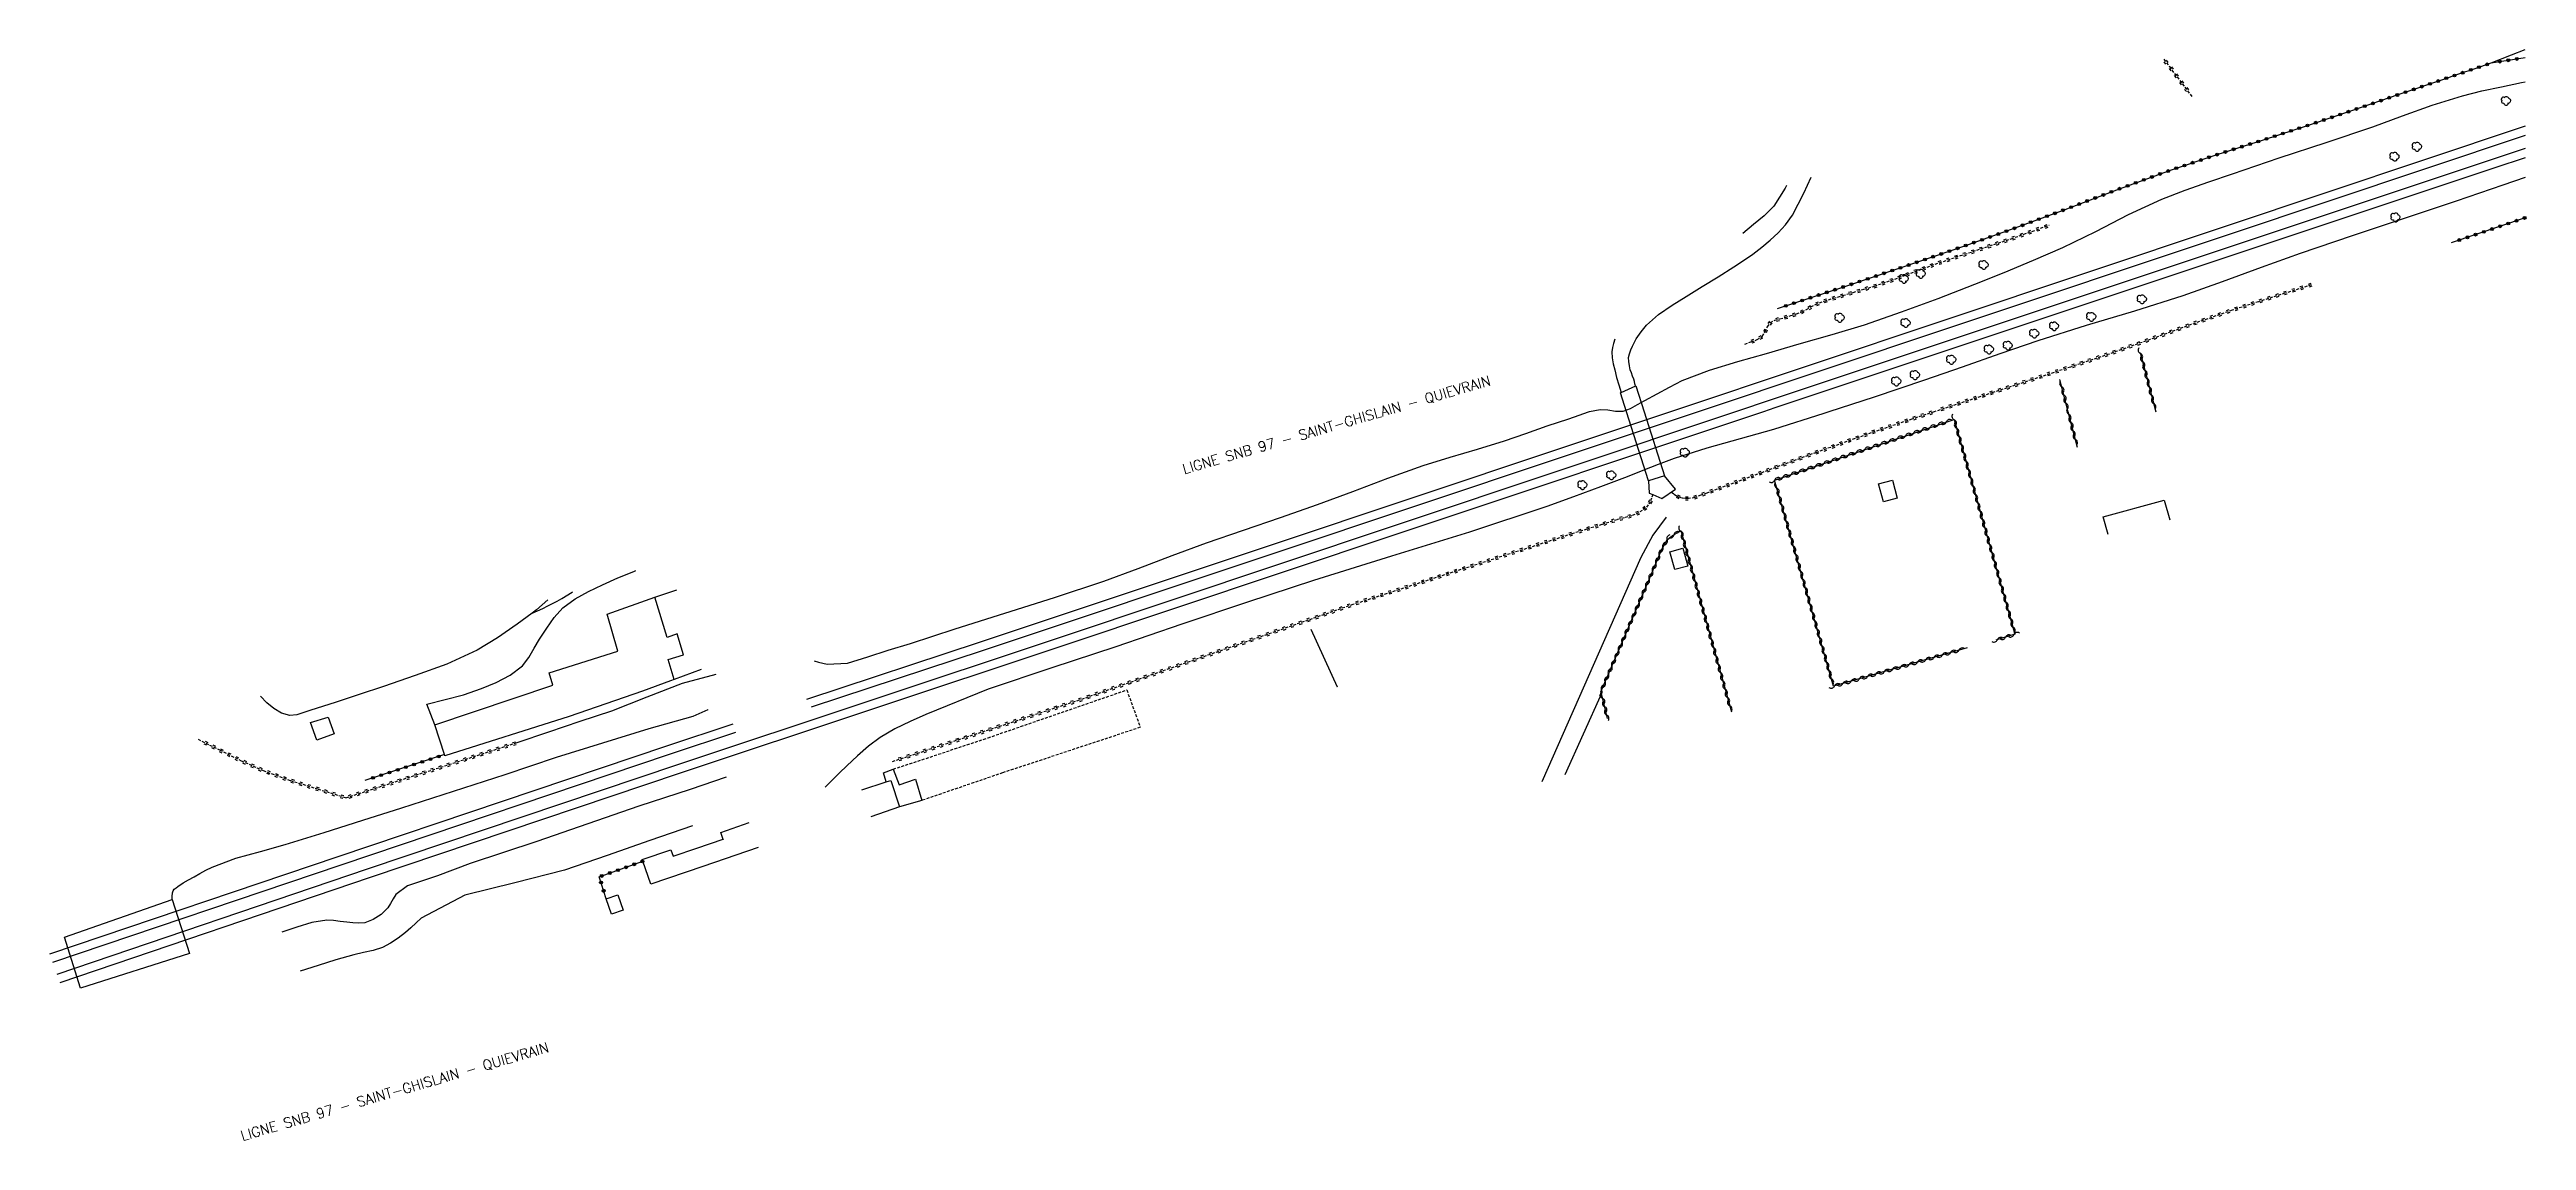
# Model space of a CAD drawing. Header units: millimetres. Extents: x 100556 to 101000, y 122048 to 123000.
# Drawn here: x 100569.5 to 101000.2, y 122048.2 to 122238 of the extents above; entities that cross this region are included whole.
import ezdxf

# ---------------------------------------------------------------- set-up
doc = ezdxf.new("R2010")
doc.units = ezdxf.units.MM
doc.linetypes.add('DASHED', pattern=[0.75, 0.5, -0.25])
doc.layers.get('0').update_dxf_attribs({"linetype": 'CONTINUOUS'})
for name, color, linetype in [('W0017', 7, 'CONTINUOUS'), ('W0071', 7, 'CONTINUOUS'), ('W0101', 7, 'CONTINUOUS'), ('W0104', 1, 'CONTINUOUS'), ('W0112', 1, 'DASHED'), ('W0120', 7, 'CONTINUOUS'), ('W0211', 2, 'CONTINUOUS'), ('W0214', 2, 'CONTINUOUS'), ('W0220', 5, 'DASHED'), ('W0300', 7, 'CONTINUOUS'), ('W0310', 3, 'CONTINUOUS'), ('W0322', 7, 'CONTINUOUS'), ('W0323', 7, 'CONTINUOUS'), ('W0330', 7, 'CONTINUOUS'), ('W0510', 5, 'CONTINUOUS'), ('W0700', 7, 'CONTINUOUS'), ('W0989', 7, 'CONTINUOUS')]:
    doc.layers.add(name, color=color, linetype=linetype)
doc.styles.get("Standard").update_dxf_attribs({"font": 'romans.shx', "width": 0.85})

msp = doc.modelspace()

# ---------------------------------------------------------------- texts
at = {"layer": 'W0989'}
for p in [(100766.83, 122164.16), (100603.05, 122048.16)]:
    msp.add_text('LIGNE SNB 97 - SAINT-GHISLAIN - QUIEVRAIN', height=1.75, rotation=16.2054, dxfattribs=at).set_placement(p)

# ---------------------------------------------------------------- blocks, each defined once
blk = doc.blocks.new('T300')
for p, q in [((-0.8, 0.51), (-0.86, 0.34)), ((-0.86, 0.34), (-0.86, 0.17)), ((-0.86, 0.17), (-0.74, 0.06)), ((-0.69, 0.63), (-0.8, 0.51)), ((-0.8, -0.06), (-0.74, 0.06)), ((-0.74, 0.06), (-0.69, 0.11)), ((-0.57, 0.69), (-0.69, 0.63)), ((-0.46, 0.69), (-0.57, 0.69)), ((-0.29, 0.63), (-0.46, 0.69)), ((-0.29, 0.63), (-0.17, 0.74)), ((-0.23, 0.57), (-0.29, 0.63)), ((-0.17, 0.74), (-0.06, 0.8)), ((-0.06, 0.8), (0.06, 0.8)), ((0.06, 0.8), (0.23, 0.74)), ((0.23, 0.74), (0.34, 0.63)), ((0.34, 0.63), (0.4, 0.51)), ((0.46, 0.46), (0.34, 0.46)), ((0.4, 0.51), (0.4, 0.46)), ((0.57, 0.4), (0.46, 0.46)), ((0.57, 0.4), (0.69, 0.29)), ((0.69, 0.29), (0.74, 0.17)), ((0.74, 0.06), (0.69, -0.17)), ((0.74, 0.17), (0.74, 0.06)), ((-0.8, -0.17), (-0.8, -0.06)), ((-0.8, -0.23), (-0.8, -0.17)), ((-0.74, -0.34), (-0.8, -0.23)), ((-0.69, -0.4), (-0.74, -0.34)), ((-0.51, -0.46), (-0.69, -0.4)), ((-0.4, -0.46), (-0.51, -0.46)), ((-0.4, -0.46), (-0.34, -0.46)), ((-0.34, -0.46), (-0.34, -0.4)), ((-0.34, -0.51), (-0.34, -0.46)), ((-0.29, -0.63), (-0.34, -0.51)), ((-0.17, -0.74), (-0.29, -0.63)), ((-0.06, -0.8), (-0.17, -0.74)), ((0.06, -0.8), (-0.06, -0.8)), ((0.17, -0.74), (0.06, -0.8)), ((0.23, -0.69), (0.17, -0.74)), ((0.29, -0.46), (0.23, -0.46)), ((0.29, -0.63), (0.23, -0.69)), ((0.46, -0.4), (0.29, -0.46)), ((0.34, -0.51), (0.29, -0.63)), ((0.34, -0.51), (0.34, -0.46)), ((0.57, -0.34), (0.46, -0.4)), ((0.63, -0.29), (0.57, -0.34)), ((0.69, -0.17), (0.63, -0.29))]:
    blk.add_line(p, q)
blk = doc.blocks.new('t323o')
at = {"color": 0, "linetype": 'Continuous'}
for radius in [0.25, 0.15]:
    blk.add_circle((0, 0), radius, dxfattribs=at)
blk = doc.blocks.new('t310o')
at = {"color": 0, "linetype": 'Continuous'}
for centre, start, end in [((-0.5, 0.38), 216.8699, 323.1304), ((0.5, -0.37), 36.8699, 143.1303)]:
    blk.add_arc(centre, 0.625, start, end, dxfattribs=at)
blk = doc.blocks.new('t220o')
at = {"color": 0, "linetype": 'Continuous'}
for p, q in [((-0.25, 0.25), (0.25, 0.25)), ((-0.25, -0.25), (0.25, -0.25))]:
    blk.add_line(p, q, dxfattribs=at)
blk = doc.blocks.new('t322o')
at = {"color": 0, "linetype": 'Continuous'}
for radius in [0.25, 0.15]:
    blk.add_circle((0, 0), radius, dxfattribs=at)

# ---------------------------------------------------------------- linework, layer by layer
at = {"layer": 'W0017'}
msp.add_lwpolyline([(100636.51, 122120.54), (100635.09, 122124.14), (100638.3, 122124.96), (100641.51, 122125.79), (100644.62, 122126.87), (100647.16, 122127.94), (100649.63, 122129.18), (100651.74, 122130.81), (100652.84, 122132.25), (100653.76, 122133.87), (100654.73, 122135.47), (100655.98, 122137.37), (100657.28, 122139.24), (100658.77, 122140.9), (100660.88, 122142.45), (100663.24, 122143.72), (100665.65, 122144.9), (100668.35, 122146.12), (100671.11, 122147.23), (100671.43, 122147.38)], dxfattribs=at)
at = {"layer": 'W0071'}
for points in [[(100850.6, 122156.69), (100848.3, 122153.52), (100846.22, 122149.68), (100829.02, 122110.65)], [(100839.35, 122126.03), (100833.02, 122111.86)]]:
    msp.add_lwpolyline(points, dxfattribs=at)
at = {"layer": 'W0101'}
for points in [[(100927.51, 122153.67), (100926.64, 122156.74), (100937.22, 122159.66), (100938.22, 122156.2)], [(100682.82, 122130.15), (100678.15, 122128.46), (100677.1, 122131.89), (100679.77, 122132.71), (100679.77, 122132.72), (100678.66, 122136.36), (100676.91, 122135.76), (100674.77, 122142.76), (100678.61, 122144.04)], [(100710.74, 122109.26), (100715.01, 122110.62), (100715.8, 122110.89), (100717.33, 122106.26), (100712.34, 122104.52)], [(100692.75, 122099.19), (100683.1, 122095.92), (100674.05, 122092.81), (100672.67, 122096.82), (100672.57, 122097.1), (100677.56, 122098.82), (100677.95, 122097.68), (100682.08, 122099.1), (100686.62, 122100.66), (100686.64, 122100.62), (100686.22, 122101.84), (100691.17, 122103.54)]]:
    msp.add_lwpolyline(points, dxfattribs=at)
at = {"layer": 'W0104'}
for points in [[(100889.98, 122163.13), (100890.82, 122159.98), (100888.4, 122159.33), (100887.56, 122162.48), (100889.98, 122163.13)], [(100854.39, 122148.17), (100852.14, 122147.55), (100851.28, 122150.66), (100853.53, 122151.29), (100854.39, 122148.17)], [(100854.39, 122148.17), (100852.14, 122147.55), (100851.28, 122150.66), (100853.53, 122151.29), (100854.39, 122148.17)], [(100617.93, 122121.89), (100618.98, 122119), (100615.97, 122117.91), (100614.86, 122120.98)], [(100668.34, 122090.97), (100669.26, 122088.3), (100667.24, 122087.6), (100666.32, 122090.27)]]:
    msp.add_lwpolyline(points, close=True, dxfattribs=at)
for points in [[(100678.15, 122128.46), (100677.48, 122128.22), (100677.49, 122128.18), (100672.63, 122126.43), (100659.86, 122122.02), (100638.22, 122115.17), (100638.16, 122115.37), (100636.51, 122120.54), (100657.01, 122127.46), (100656.41, 122129.57), (100668.31, 122133.35), (100666.47, 122139.78), (100674.77, 122142.76)], [(100715.01, 122110.62), (100714.53, 122112.21), (100716.22, 122112.83), (100717.22, 122110.09), (100720.1, 122111.13), (100721.21, 122107.41), (100717.33, 122106.26)]]:
    msp.add_lwpolyline(points, dxfattribs=at)
at = {"layer": 'W0112'}
msp.add_lwpolyline([(100716.22, 122112.83), (100732.7, 122118.3), (100756.83, 122126.62), (100759.18, 122120.12), (100735.23, 122112.2), (100721.21, 122107.41)], dxfattribs=at)
at = {"layer": 'W0120'}
for points in [[(100843.72, 122175), (100842.66, 122178.33), (100842.77, 122178.37), (100845.37, 122179.51)], [(100845.37, 122179.51), (100846.8, 122175)], [(100846.8, 122175), (100850.33, 122163.89), (100847.53, 122163.01), (100843.72, 122175)]]:
    msp.add_lwpolyline(points, dxfattribs=at)
msp.add_lwpolyline([(100572.08, 122083.61), (100590.84, 122090.15), (100593.82, 122080.77), (100574.89, 122074.76)], close=True, dxfattribs=at)
at = {"layer": 'W0211'}
for points in [[(100837.13, 122175), (100837.29, 122175.05), (100839.13, 122175.42), (100840.47, 122175.34), (100841.82, 122175.13), (100843.13, 122175.14), (100844.42, 122175.58), (100845.66, 122176.26), (100846.89, 122176.96), (100849.05, 122178.12), (100851.2, 122179.32), (100853.38, 122180.43), (100858.16, 122182.27), (100863.11, 122183.73), (100868.07, 122185.15), (100873.76, 122186.81), (100879.46, 122188.43), (100885.13, 122190.16), (100891.55, 122192.37), (100897.93, 122194.74), (100904.27, 122197.21), (100909.41, 122199.26), (100914.52, 122201.38), (100919.59, 122203.59), (100925.32, 122206.4), (100931.01, 122209.33), (100936.8, 122212), (100940.88, 122213.55), (100945, 122214.99), (100949.13, 122216.4), (100957.24, 122219.16), (100965.37, 122221.86), (100973.48, 122224.59), (100978.66, 122226.47), (100983.83, 122228.36), (100989.07, 122230), (100992.47, 122230.82), (100995.9, 122231.55), (100999.33, 122232.28), (101000, 122232.41)], [(101000, 122215.77), (100996.11, 122214.42), (100988, 122211.67), (100978.96, 122208.62), (100969.91, 122205.63), (100960.88, 122202.56), (100954.08, 122200.1), (100947.3, 122197.61), (100940.48, 122195.2), (100932.08, 122192.53), (100923.64, 122190), (100915.23, 122187.36), (100908.66, 122185.1), (100902.11, 122182.79), (100895.55, 122180.51), (100886.81, 122177.58), (100878.93, 122175)], [(100702.44, 122131.67), (100703.2, 122131.47), (100703.97, 122131.27), (100704.73, 122131.12), (100708.27, 122131.29), (100711.82, 122132.38), (100715.35, 122133.56), (100719.24, 122134.71), (100723.1, 122135.98), (100726.96, 122137.24), (100735.62, 122139.96), (100744.26, 122142.69), (100752.86, 122145.57), (100758.81, 122147.74), (100764.74, 122149.99), (100770.68, 122152.2), (100777.12, 122154.44), (100783.58, 122156.64), (100790.02, 122158.88), (100796.12, 122161.16), (100802.21, 122163.49), (100808.34, 122165.66), (100813.05, 122167.12), (100817.79, 122168.5), (100822.51, 122169.94), (100826.24, 122171.22), (100829.94, 122172.54), (100833.67, 122173.79), (100835.48, 122174.43), (100837.13, 122175)], [(100878.93, 122175), (100878.06, 122174.71), (100869.27, 122171.95), (100863.5, 122170.3), (100857.71, 122168.69), (100852, 122166.87), (100849.26, 122165.85), (100846.55, 122164.77), (100843.83, 122163.71), (100839.18, 122161.96), (100834.53, 122160.22), (100829.86, 122158.53), (100816.4, 122154.05), (100802.84, 122149.89), (100789.3, 122145.65), (100777.83, 122141.87), (100766.38, 122138.04), (100754.95, 122134.13), (100743.82, 122130.49), (100732.7, 122126.77), (100721.89, 122122.35), (100719.18, 122121.11), (100716.49, 122119.84), (100713.94, 122118.35), (100711.93, 122116.83), (100710.03, 122115.16), (100708.17, 122113.43), (100706.88, 122112.21), (100705.62, 122110.95), (100704.36, 122109.7)], [(100653.41, 122139.98), (100654.33, 122140.39), (100655.26, 122140.81), (100656.17, 122141.24), (100656.97, 122141.65), (100657.77, 122142.07), (100658.56, 122142.51), (100660.39, 122143.66), (100660.47, 122143.71)], [(100590.84, 122090.16), (100590.84, 122090.5), (100590.84, 122090.84), (100590.87, 122091.17), (100590.9, 122091.34), (100590.93, 122091.51), (100590.98, 122091.67), (100591.2, 122091.97), (100591.52, 122092.21), (100591.84, 122092.44), (100592.73, 122093.06), (100593.67, 122093.61), (100594.63, 122094.14), (100595.66, 122094.71), (100596.7, 122095.27), (100597.76, 122095.8), (100601.88, 122097.37), (100606.17, 122098.54), (100610.45, 122099.71), (100617.24, 122101.82), (100624.01, 122103.95), (100630.79, 122106.11), (100639.76, 122109), (100648.71, 122111.94), (100657.65, 122114.94), (100665.73, 122117.4), (100673.8, 122119.89), (100681.43, 122122.08), (100684.03, 122123.22), (100684.03, 122123.22), (100684.03, 122123.22)], [(100687.16, 122111.44), (100687.16, 122111.44), (100687.16, 122111.44), (100680.91, 122109.3), (100671.99, 122106.39), (100663.11, 122103.33), (100654.24, 122100.25), (100648.44, 122098.33), (100642.65, 122096.41), (100636.94, 122094.27), (100634.34, 122093.43), (100631.75, 122092.54), (100629.71, 122091.05), (100629.23, 122090.29), (100628.82, 122089.47), (100628.34, 122088.71), (100627.18, 122087.58), (100625.8, 122086.67), (100624.32, 122086.13), (100623.3, 122086.04), (100622.24, 122086.12), (100621.18, 122086.21), (100620.02, 122086.34), (100618.87, 122086.5), (100617.73, 122086.58), (100615.1, 122086.19), (100612.51, 122085.35), (100609.91, 122084.5)]]:
    msp.add_lwpolyline(points, dxfattribs=at)
at = {"layer": 'W0214'}
for points in [[(100994.1, 122235.7), (100997.61, 122237.09), (101000, 122238.03)], [(100650.81, 122117.47), (100656.31, 122119.32), (100661.8, 122121.17), (100667.31, 122122.99), (100673.42, 122125.42), (100679.55, 122127.81), (100685.41, 122129.37)], [(100681.32, 122103), (100673.9, 122100.42), (100666.49, 122097.84), (100659.07, 122095.28), (100650.41, 122093.09), (100641.74, 122090.93), (100634.15, 122086.94), (100633.23, 122086.1), (100632.33, 122085.22), (100631.4, 122084.4), (100630.13, 122083.44), (100628.81, 122082.56), (100627.42, 122081.83), (100625.79, 122081.29), (100624.1, 122080.93), (100622.4, 122080.55), (100619.29, 122079.65), (100616.2, 122078.68), (100613.11, 122077.72)]]:
    msp.add_lwpolyline(points, dxfattribs=at)
at = {"layer": 'W0220'}
for points in [[(100937.16, 122236.34), (100938.12, 122235.06), (100942.03, 122229.85)], [(100864.31, 122186.79), (100865.37, 122187.18), (100866.43, 122187.56), (100867.33, 122188.13), (100867.84, 122188.9), (100868.23, 122189.8), (100868.75, 122190.54), (100869.52, 122190.94), (100870.41, 122191.19), (100871.3, 122191.43), (100872.29, 122191.74), (100873.28, 122192.03), (100874.25, 122192.39), (100875.03, 122192.8), (100875.8, 122193.26), (100876.58, 122193.68), (100878.12, 122194.28), (100879.71, 122194.76), (100881.3, 122195.23), (100883.15, 122195.79), (100885.01, 122196.32), (100886.85, 122196.88), (100890.38, 122198.1), (100893.88, 122199.41), (100897.4, 122200.7), (100901.79, 122202.18), (100906.2, 122203.63), (100910.6, 122205.11), (100912.82, 122205.89), (100915.03, 122206.68), (100917.24, 122207.48)], [(100962.79, 122197.08), (100958.21, 122195.62), (100953.62, 122194.16), (100949.04, 122192.67), (100941.89, 122190.17), (100934.78, 122187.59), (100927.64, 122185.05), (100920.92, 122182.79), (100914.18, 122180.58), (100907.45, 122178.37), (100900.39, 122176.05), (100897.2, 122175)], [(100897.2, 122175), (100893.33, 122173.73), (100886.29, 122171.35), (100876.74, 122167.93), (100867.23, 122164.41), (100857.72, 122160.88), (100856.66, 122160.48), (100855.61, 122160.09), (100854.53, 122159.9), (100853.98, 122159.91), (100853.43, 122159.97), (100852.9, 122160.11), (100852.41, 122160.36), (100851.96, 122160.68), (100851.5, 122161.01)], [(100848.31, 122160.6), (100848.07, 122159.99), (100847.83, 122159.37), (100847.52, 122158.81), (100847.04, 122158.3), (100846.47, 122157.85), (100845.87, 122157.46), (100844.68, 122156.92), (100843.39, 122156.57), (100842.09, 122156.23), (100839.46, 122155.4), (100836.83, 122154.59), (100834.2, 122153.77)], [(100834.2, 122153.77), (100796.14, 122141.48), (100748.55, 122124.83), (100715.99, 122114.12)], [(100595.33, 122118.04), (100599.08, 122116.18), (100602.84, 122114.31), (100606.66, 122112.6), (100611.39, 122110.87), (100616.22, 122109.38), (100621.05, 122107.88), (100650.81, 122117.47)]]:
    msp.add_lwpolyline(points, dxfattribs=at)
at = {"layer": 'W0310'}
for points in [[(100933.05, 122185.32), (100935.76, 122175)], [(100920.54, 122175), (100919.1, 122180.65)], [(100902.96, 122133.95), (100879.72, 122127.27), (100869.48, 122163.12), (100900.69, 122173.69), (100911.28, 122136.3), (100907.95, 122135.28)], [(100922.14, 122168.77), (100920.54, 122175)], [(100840.44, 122121.64), (100839.35, 122126.03), (100839.28, 122126.3), (100847.48, 122145.45), (100849.85, 122151.09), (100850.8, 122152.74), (100851.75, 122153.48), (100852.51, 122153.93), (100853.16, 122154.34), (100861.97, 122122.83)]]:
    msp.add_lwpolyline(points, dxfattribs=at)
at = {"layer": 'W0322'}
msp.add_lwpolyline([(100994.1, 122235.7), (101000, 122236.62)], dxfattribs=at)
at = {"layer": 'W0323'}
for points in [[(100870, 122192.98), (100875.68, 122194.84), (100881.35, 122196.7), (100887.01, 122198.59), (100894.71, 122201.19), (100902.4, 122203.82), (100910.06, 122206.52), (100919.54, 122210.04), (100928.99, 122213.64), (100938.49, 122217.1), (100946.46, 122219.76), (100954.47, 122222.32), (100962.47, 122224.92), (100970.21, 122227.53), (100977.94, 122230.18), (100985.66, 122232.82), (100988.48, 122233.78), (100991.29, 122234.74), (100994.1, 122235.7)], [(101000, 122208.76), (100987.12, 122204.4)], [(100638.16, 122115.37), (100624.33, 122110.87)], [(100666.32, 122090.27), (100665.09, 122094.12), (100672.67, 122096.82)]]:
    msp.add_lwpolyline(points, dxfattribs=at)
at = {"layer": 'W0330'}
for points in [[(100656.18, 122142.28), (100654.16, 122140.54), (100653.41, 122139.98), (100650.84, 122138.04), (100647.42, 122135.66), (100643.88, 122133.52), (100638.61, 122131.09), (100633.1, 122129.12), (100627.55, 122127.25), (100623.37, 122125.82), (100619.16, 122124.45), (100614.96, 122123.08)], [(100793.45, 122127.1), (100793.45, 122127.1), (100788.88, 122137.15)], [(100614.96, 122123.08), (100613.73, 122122.7), (100612.49, 122122.31), (100611.29, 122122.19), (100609.86, 122122.59), (100608.49, 122123.39), (100607.28, 122124.36), (100606.2, 122125.55)]]:
    msp.add_lwpolyline(points, dxfattribs=at)
at = {"layer": 'W0510'}
for points in [[(100845.31, 122179.51), (100845.2, 122179.9), (100845.09, 122180.29), (100844.98, 122180.68), (100844.78, 122181.23), (100844.57, 122181.77), (100844.39, 122182.32), (100844.22, 122183.02), (100844.11, 122183.74), (100844.1, 122184.44), (100844.23, 122185.12), (100844.47, 122185.79), (100844.75, 122186.45), (100845.43, 122187.73), (100846.28, 122188.93), (100847.21, 122190.05), (100849.29, 122191.94), (100851.69, 122193.53), (100854.12, 122195.06), (100856.86, 122196.79), (100859.66, 122198.46), (100862.4, 122200.2), (100864.05, 122201.31), (100865.69, 122202.45), (100867.26, 122203.66), (100868.72, 122204.86), (100870.12, 122206.13), (100871.39, 122207.51), (100872.57, 122209.24), (100873.58, 122211.12), (100874.54, 122213.02), (100875.83, 122215.81)], [(100871.54, 122214.37), (100871.34, 122213.91), (100869.32, 122210.8), (100867.65, 122209.12), (100865.79, 122207.58), (100863.93, 122206.04)], [(100841.69, 122187.63), (100841.49, 122186.9), (100841.28, 122186.17), (100841.16, 122185.44), (100841.21, 122184.41), (100841.43, 122183.37), (100841.68, 122182.33), (100842.01, 122181), (100842.39, 122179.69), (100842.77, 122178.37)], [(100847.53, 122163.01), (100847.65, 122160.88)], [(100847.65, 122160.88), (100848.31, 122160.6), (100849.87, 122159.95)], [(100849.87, 122159.95), (100852.24, 122161.54), (100850.33, 122163.89)]]:
    msp.add_lwpolyline(points, dxfattribs=at)
at = {"layer": 'W0700'}
for points in [[(101000, 122224.68), (100999.62, 122224.56), (100948.01, 122207.29), (100899.25, 122191), (100851.35, 122175)], [(101000, 122223.07), (100948.5, 122205.84), (100899.74, 122189.55), (100856.18, 122175)], [(101000, 122220.83), (100994.24, 122218.9), (100934.6, 122199), (100869.04, 122177.12), (100862.7, 122175)], [(101000, 122219.21), (100994.72, 122217.45), (100935.08, 122197.55), (100869.52, 122175.67), (100867.53, 122175)], [(100862.7, 122175), (100803.16, 122155.12), (100744.7, 122135.59), (100678.7, 122113.57), (100624.76, 122095.46), (100570.77, 122077.15)], [(100867.53, 122175), (100803.64, 122153.67), (100745.19, 122134.14), (100679.19, 122112.12), (100625.25, 122094.01), (100571.27, 122075.7)], [(100851.35, 122175), (100831.71, 122168.44), (100781.56, 122151.69), (100731.35, 122134.96), (100701.16, 122124.95)], [(100856.18, 122175), (100832.19, 122166.99), (100782.04, 122150.24), (100731.83, 122133.51), (100701.94, 122123.64)], [(100688.32, 122120.67), (100676.76, 122116.83), (100619.65, 122097.58), (100569.5, 122080.66)], [(100688.81, 122119.24), (100677.24, 122115.38), (100620.14, 122096.13), (100569.99, 122079.22)]]:
    msp.add_lwpolyline(points, dxfattribs=at)

# ---------------------------------------------------------------- block references
at = {"layer": 'W0220'}
for p, rotation in [((100937.53, 122235.85), 306.8558347440101), ((100938.43, 122234.65), 306.8575952485923), ((100939.33, 122233.45), 306.8575952485923), ((100940.23, 122232.25), 306.8575952485923), ((100941.13, 122231.05), 306.8575952485923), ((100905.38, 122203.36), 18.11482037989538), ((100906.8, 122203.83), 18.62628547934704), ((100908.22, 122204.31), 18.62628547934704), ((100909.65, 122204.79), 18.62628547934704), ((100911.07, 122205.27), 19.45220039831617), ((100912.48, 122205.77), 19.45220039831617), ((100913.89, 122206.28), 19.69153806202751), ((100915.3, 122206.78), 19.70626719281596), ((100916.72, 122207.29), 19.70626719281596), ((100892.62, 122198.94), 20.54348979594998), ((100894.03, 122199.47), 20.10225161508453), ((100895.44, 122199.98), 20.10225161508453), ((100896.85, 122200.5), 20.10225161508453), ((100898.26, 122200.99), 18.65363394227558), ((100899.68, 122201.47), 18.65363394227558), ((100901.1, 122201.95), 18.65363394227558), ((100902.53, 122202.42), 18.11482037989538), ((100903.95, 122202.89), 18.11482037989538), ((100879.79, 122194.79), 16.32919417470899), ((100881.22, 122195.21), 16.32919417470899), ((100882.66, 122195.64), 16.70777250665203), ((100884.1, 122196.06), 16.11658574089396), ((100885.54, 122196.48), 16.867008071726), ((100886.97, 122196.92), 19.07008800128692), ((100888.39, 122197.41), 19.07008800128692), ((100889.81, 122197.9), 19.07008800128692), ((100891.22, 122198.42), 20.54348979594998), ((100955.44, 122194.74), 197.6557953339083), ((100956.87, 122195.2), 197.6557953339083), ((100958.29, 122195.65), 197.644452748828), ((100959.72, 122196.11), 197.644452748828), ((100961.15, 122196.56), 197.644452748828), ((100962.58, 122197.01), 197.644452748828), ((100868.68, 122190.44), 54.35921937484854), ((100870.01, 122191.08), 15.47772034655198), ((100871.45, 122191.48), 17.08644366318826), ((100872.89, 122191.91), 16.66744563644475), ((100874.3, 122192.42), 27.46067623781439), ((100875.61, 122193.15), 30.82054492269756), ((100876.95, 122193.82), 21.43388589436356), ((100878.35, 122194.35), 16.83139133179691), ((100942.64, 122190.43), 199.2389801572474), ((100944.06, 122190.93), 199.2389801572474), ((100945.48, 122191.42), 199.2389801572474), ((100946.89, 122191.92), 199.2389801572474), ((100948.31, 122192.41), 199.2389801572474), ((100949.73, 122192.89), 198.1074618946937), ((100951.15, 122193.36), 198.1074618946937), ((100952.58, 122193.82), 198.1074618946937), ((100954.01, 122194.29), 197.6557953339083), ((100865.72, 122187.31), 19.97876231223349), ((100867.06, 122187.96), 32.2684421304054), ((100867.94, 122189.14), 66.61767164608638), ((100929.94, 122185.87), 199.5260739152592), ((100931.35, 122186.37), 199.5260739152592), ((100932.76, 122186.87), 199.5260739152592), ((100934.18, 122187.37), 199.5260739152592), ((100935.59, 122187.88), 199.9617726097497), ((100937, 122188.39), 199.9617726097497), ((100938.41, 122188.91), 199.9617726097497), ((100939.82, 122189.42), 199.9617726097497), ((100941.23, 122189.93), 199.9617726097497), ((100917.15, 122181.56), 198.1768729813809), ((100918.57, 122182.02), 198.1768729813809), ((100920, 122182.49), 198.1768729813809), ((100921.42, 122182.96), 198.5882823895083), ((100922.84, 122183.44), 198.5882823895083), ((100924.26, 122183.92), 198.5882823895083), ((100925.69, 122184.4), 198.5882823895083), ((100927.11, 122184.88), 198.5882823895083), ((100928.52, 122185.37), 199.5260739152592), ((100904.32, 122177.34), 198.1862199840833), ((100905.75, 122177.81), 198.1862199840833), ((100907.17, 122178.28), 198.1862199840833), ((100908.6, 122178.75), 198.1947484963055), ((100910.02, 122179.21), 198.1947484963055), ((100911.45, 122179.68), 198.1947484963055), ((100912.87, 122180.15), 198.1947484963055), ((100914.3, 122180.62), 198.1768729813809), ((100915.72, 122181.09), 198.1768729813809), ((100890.94, 122172.92), 198.6983085697002), ((100892.36, 122173.4), 198.6983085697002), ((100893.78, 122173.88), 198.1989818365792), ((100895.21, 122174.35), 198.1989818365792), ((100896.63, 122174.81), 198.1989818365792), ((100898.62, 122175.47), 198.2031579603806), ((100900.04, 122175.94), 198.2031579603806), ((100901.47, 122176.41), 198.1862199840833), ((100902.89, 122176.87), 198.1862199840833), ((100879.61, 122168.96), 199.6694034756053), ((100881.02, 122169.46), 199.6694034756053), ((100882.44, 122169.97), 199.6694034756053), ((100883.85, 122170.47), 199.6694034756053), ((100885.26, 122170.98), 199.6694034756053), ((100886.67, 122171.48), 198.6983085697002), ((100888.1, 122171.96), 198.6983085697002), ((100889.52, 122172.44), 198.6983085697002), ((100866.94, 122164.3), 200.3445177538809), ((100868.35, 122164.82), 200.3411854007932), ((100869.75, 122165.34), 200.3411854007932), ((100871.16, 122165.86), 200.3411854007932), ((100872.57, 122166.39), 200.3411854007932), ((100873.97, 122166.91), 200.3411854007932), ((100875.38, 122167.43), 200.3411854007932), ((100876.79, 122167.95), 199.6694034756053), ((100878.2, 122168.45), 199.6694034756053), ((100852.75, 122160.18), 152.8695482988526), ((100855.69, 122160.12), 200.5560452193239), ((100857.1, 122160.65), 200.6214852885973), ((100858.5, 122161.17), 200.3445177538809), ((100859.91, 122161.69), 200.3445177538809), ((100861.31, 122162.21), 200.3445177538809), ((100862.72, 122162.74), 200.3445177538809), ((100864.13, 122163.26), 200.3445177538809), ((100865.53, 122163.78), 200.3445177538809), ((100841.36, 122156), 197.5015756045042), ((100842.8, 122156.42), 194.9176474644158), ((100844.25, 122156.8), 195.0827672835913), ((100845.64, 122157.35), 204.2297455894086), ((100846.89, 122158.18), 218.0904586951506), ((100847.82, 122159.34), 240.5545712700927), ((100854.21, 122159.9), 178.9602633386876), ((100826.88, 122151.41), 197.8985753867949), ((100828.3, 122151.87), 197.8985753867949), ((100829.73, 122152.33), 197.8985753867949), ((100831.16, 122152.79), 197.8985753867949), ((100832.59, 122153.25), 197.8985753867949), ((100834.01, 122153.71), 197.8985753867949), ((100835.63, 122154.21), 197.1730155055068), ((100837.06, 122154.66), 197.1791538663484), ((100838.5, 122155.1), 197.1791538663484), ((100839.93, 122155.55), 197.5015756045042), ((100814.03, 122147.26), 197.8985753867949), ((100815.46, 122147.72), 197.8985753867949), ((100816.88, 122148.18), 197.8985753867949), ((100818.31, 122148.64), 197.8985753867949), ((100819.74, 122149.1), 197.8985753867949), ((100821.17, 122149.56), 197.8985753867949), ((100822.59, 122150.02), 197.8985753867949), ((100824.02, 122150.48), 197.8985753867949), ((100825.45, 122150.95), 197.8985753867949), ((100801.18, 122143.11), 197.8985753867949), ((100802.61, 122143.57), 197.8985753867949), ((100804.04, 122144.03), 197.8985753867949), ((100805.46, 122144.49), 197.8985753867949), ((100806.89, 122144.95), 197.8985753867949), ((100808.32, 122145.41), 197.8985753867949), ((100809.75, 122145.87), 197.8985753867949), ((100811.17, 122146.34), 197.8985753867949), ((100812.6, 122146.8), 197.8985753867949), ((100788.4, 122138.77), 199.2852195682154), ((100789.82, 122139.27), 199.2852195682154), ((100791.23, 122139.76), 199.2852195682154), ((100792.65, 122140.26), 199.2852195682154), ((100794.06, 122140.75), 199.2852195682154), ((100795.48, 122141.25), 199.2852195682154), ((100796.9, 122141.73), 197.8985753867949), ((100798.33, 122142.19), 197.8985753867949), ((100799.76, 122142.65), 197.8985753867949), ((100775.66, 122134.31), 199.2852195682154), ((100777.07, 122134.81), 199.2852195682154), ((100778.49, 122135.3), 199.2852195682154), ((100779.9, 122135.8), 199.2852195682154), ((100781.32, 122136.29), 199.2852195682154), ((100782.74, 122136.79), 199.2852195682154), ((100784.15, 122137.29), 199.2852195682154), ((100785.57, 122137.78), 199.2852195682154), ((100786.98, 122138.28), 199.2852195682154), ((100762.91, 122129.85), 199.2852195682154), ((100764.33, 122130.35), 199.2852195682154), ((100765.75, 122130.85), 199.2852195682154), ((100767.16, 122131.34), 199.2852195682154), ((100768.58, 122131.84), 199.2852195682154), ((100769.99, 122132.33), 199.2852195682154), ((100771.41, 122132.83), 199.2852195682154), ((100772.83, 122133.32), 199.2852195682154), ((100774.24, 122133.82), 199.2852195682154), ((100751.59, 122125.89), 199.2852195682154), ((100753, 122126.39), 199.2852195682154), ((100754.42, 122126.88), 199.2852195682154), ((100755.84, 122127.38), 199.2852195682154), ((100757.25, 122127.87), 199.2852195682154), ((100758.67, 122128.37), 199.2852195682154), ((100760.08, 122128.86), 199.2852195682154), ((100761.5, 122129.36), 199.2852195682154), ((100738.78, 122121.62), 198.2081919839159), ((100740.21, 122122.08), 198.2081919839159), ((100741.63, 122122.55), 198.2081919839159), ((100743.06, 122123.02), 198.2081919839159), ((100744.48, 122123.49), 198.2081919839159), ((100745.91, 122123.96), 198.2081919839159), ((100747.33, 122124.43), 198.2081919839159), ((100748.76, 122124.9), 199.2852195682154), ((100750.17, 122125.4), 199.2852195682154), ((100596.67, 122117.38), 333.5693453297249), ((100650.34, 122117.31), 17.85900894901758), ((100724.53, 122116.93), 198.2081919839159), ((100725.96, 122117.4), 198.2081919839159), ((100727.38, 122117.87), 198.2081919839159), ((100728.81, 122118.33), 198.2081919839159), ((100730.23, 122118.8), 198.2081919839159), ((100731.66, 122119.27), 198.2081919839159), ((100733.08, 122119.74), 198.2081919839159), ((100734.51, 122120.21), 198.2081919839159), ((100735.93, 122120.68), 198.2081919839159), ((100737.36, 122121.15), 198.2081919839159), ((100598.01, 122116.71), 333.5693453297249), ((100599.36, 122116.04), 333.5754242826309), ((100600.7, 122115.37), 333.5754242826309), ((100602.04, 122114.7), 333.5754242826309), ((100603.4, 122114.06), 335.8359325873661), ((100604.76, 122113.45), 335.8359325873661), ((100606.13, 122112.83), 335.8359325873661), ((100636.06, 122112.71), 17.85900894901758), ((100637.49, 122113.17), 17.85900894901758), ((100638.92, 122113.63), 17.85900894901758), ((100640.35, 122114.09), 17.85900894901758), ((100641.78, 122114.55), 17.85900894901758), ((100643.2, 122115.01), 17.85900894901758), ((100644.63, 122115.47), 17.85900894901758), ((100646.06, 122115.93), 17.85900894901758), ((100647.49, 122116.39), 17.85900894901758), ((100648.91, 122116.85), 17.85900894901758), ((100717.41, 122114.58), 198.2081919839159), ((100718.83, 122115.05), 198.2081919839159), ((100720.26, 122115.52), 198.2081919839159), ((100721.68, 122115.99), 198.2081919839159), ((100723.11, 122116.46), 198.2081919839159), ((100607.53, 122112.28), 340.0227206612321), ((100608.94, 122111.77), 340.0227206612321), ((100610.35, 122111.25), 340.0227206612321), ((100611.76, 122110.76), 342.7480874832699), ((100613.19, 122110.31), 342.7480874832699), ((100614.63, 122109.87), 342.7480874832699), ((100616.06, 122109.43), 342.7480874832699), ((100617.49, 122108.98), 342.748087483221), ((100618.92, 122108.54), 342.748087483221), ((100623.21, 122108.57), 17.85900894901758), ((100624.64, 122109.03), 17.85900894901758), ((100626.07, 122109.49), 17.85900894901758), ((100627.5, 122109.95), 17.85900894901758), ((100628.93, 122110.41), 17.85900894901758), ((100630.35, 122110.87), 17.85900894901758), ((100631.78, 122111.33), 17.85900894901758), ((100633.21, 122111.79), 17.85900894901758), ((100634.64, 122112.25), 17.85900894901758), ((100620.36, 122108.09), 342.748087483221), ((100621.79, 122108.11), 17.85900894901758)]:
    msp.add_blockref('t220o', p, dxfattribs=dict(at, rotation=rotation))
at = {"layer": 'W0300'}
for p in [(100996.71, 122229.08), (100981.22, 122221.09), (100977.31, 122219.38), (100977.48, 122208.82), (100894.93, 122199.01), (100905.87, 122200.54), (100891.98, 122198.12), (100933.38, 122194.57), (100880.82, 122191.35), (100892.31, 122190.45), (100918.12, 122189.88), (100924.57, 122191.51), (100906.79, 122185.83), (100910.07, 122186.51), (100914.68, 122188.6), (100893.92, 122181.39), (100900.24, 122184.06), (100890.69, 122180.27), (100841.11, 122163.95), (100853.91, 122167.89), (100836.1, 122162.25)]:
    msp.add_blockref('T300', p, dxfattribs=at)
at = {"layer": 'W0310'}
for p, rotation in [((100933.09, 122185.16), 284.700640971522), ((100933.48, 122183.71), 284.700640971522), ((100933.86, 122182.25), 284.700640971522), ((100934.24, 122180.8), 284.700640971522), ((100919.43, 122179.36), 104.3367055331833), ((100919.8, 122177.91), 104.3367055331833), ((100934.62, 122179.35), 284.700640971522), ((100935, 122177.9), 284.700640971522), ((100897.92, 122172.76), 18.70767383747495), ((100899.34, 122173.24), 18.70767383747495), ((100900.71, 122173.61), 285.8206595711802), ((100920.17, 122176.45), 104.3367055331833), ((100920.65, 122174.58), 104.3337350188132), ((100921.02, 122173.13), 104.3337350188132), ((100935.38, 122176.45), 284.700640971522), ((100885.14, 122168.43), 18.70767383747495), ((100886.56, 122168.91), 18.70767383747495), ((100887.98, 122169.39), 18.70767383747495), ((100889.4, 122169.87), 18.70767383747495), ((100890.82, 122170.35), 18.70767383747495), ((100892.24, 122170.83), 18.70767383747495), ((100893.66, 122171.31), 18.70767383747495), ((100895.08, 122171.79), 18.70767383747495), ((100896.5, 122172.28), 18.70767383747495), ((100901.12, 122172.17), 285.8206595711802), ((100901.53, 122170.73), 285.8206595711802), ((100901.94, 122169.28), 285.8206595711802), ((100921.39, 122171.67), 104.3337350188132), ((100921.76, 122170.22), 104.3337350188132), ((100872.35, 122164.1), 18.70767383747495), ((100873.77, 122164.58), 18.70767383747495), ((100875.19, 122165.06), 18.70767383747495), ((100876.61, 122165.54), 18.70767383747495), ((100878.03, 122166.02), 18.70767383747495), ((100879.45, 122166.5), 18.70767383747495), ((100880.88, 122166.98), 18.70767383747495), ((100882.3, 122167.46), 18.70767383747495), ((100883.72, 122167.95), 18.70767383747495), ((100902.35, 122167.84), 285.8206595711802), ((100902.75, 122166.4), 285.8206595711802), ((100903.16, 122164.95), 285.8206595711802), ((100869.51, 122163.13), 18.70767383747495), ((100869.88, 122161.71), 105.9500396446073), ((100870.29, 122160.27), 105.9500396446073), ((100870.93, 122163.62), 18.70767383747495), ((100903.57, 122163.51), 285.8206595711802), ((100903.98, 122162.07), 285.8206595711802), ((100904.39, 122160.62), 285.8206595711802), ((100870.7, 122158.83), 105.9500396446073), ((100871.12, 122157.39), 105.9500396446073), ((100871.53, 122155.95), 105.9500396446073), ((100904.8, 122159.18), 285.8206595711802), ((100905.21, 122157.74), 285.8206595711802), ((100905.62, 122156.29), 285.8206595711802), ((100850.05, 122151.42), 60.08349677362595), ((100850.79, 122152.72), 60.08349677362595), ((100851.99, 122153.62), 30.59938281264433), ((100853.19, 122154.21), 285.6225479132014), ((100853.6, 122152.77), 285.6225479132014), ((100854, 122151.32), 285.6225479132014), ((100871.94, 122154.5), 105.9500396446073), ((100872.35, 122153.06), 105.9500396446073), ((100872.76, 122151.62), 105.9500396446073), ((100906.03, 122154.85), 285.8206595711802), ((100906.43, 122153.41), 285.8206595711802), ((100906.84, 122151.96), 285.8206595711802), ((100848.26, 122147.29), 67.16316396066219), ((100848.84, 122148.68), 67.16316396066219), ((100849.42, 122150.06), 67.16316396066219), ((100854.4, 122149.88), 285.6225479132014), ((100854.81, 122148.43), 285.6225479132014), ((100855.21, 122146.99), 285.6225479132014), ((100873.18, 122150.18), 105.9500396446073), ((100873.59, 122148.73), 105.9500396446073), ((100874, 122147.29), 105.9500396446073), ((100907.25, 122150.52), 285.8206595711802), ((100907.66, 122149.08), 285.8206595711802), ((100908.07, 122147.64), 285.8206595711802), ((100846.5, 122143.15), 66.81296498618809), ((100847.09, 122144.53), 66.81296498618809), ((100847.67, 122145.91), 67.16316396066219), ((100855.61, 122145.54), 285.6225479132014), ((100856.02, 122144.1), 285.6225479132014), ((100856.42, 122142.65), 285.6225479132014), ((100874.41, 122145.85), 105.9500396446073), ((100874.83, 122144.41), 105.9500396446073), ((100875.24, 122142.96), 105.9500396446073), ((100908.48, 122146.19), 285.8206595711802), ((100908.89, 122144.75), 285.8206595711802), ((100909.3, 122143.31), 285.8206595711802), ((100844.72, 122139.02), 66.81296498618809), ((100845.31, 122140.4), 66.81296498618809), ((100845.91, 122141.77), 66.81296498618809), ((100856.83, 122141.21), 285.6225479132014), ((100857.23, 122139.77), 285.6225479132014), ((100857.63, 122138.32), 285.6225479132014), ((100875.65, 122141.52), 105.9500396446073), ((100876.06, 122140.08), 105.9500396446073), ((100876.47, 122138.64), 105.9500396446073), ((100909.71, 122141.86), 285.8206595711802), ((100910.12, 122140.42), 285.8206595711802), ((100910.52, 122138.98), 285.8206595711802), ((100842.36, 122133.5), 66.81296498618809), ((100842.95, 122134.88), 66.81296498618809), ((100843.54, 122136.26), 66.81296498618809), ((100844.13, 122137.64), 66.81296498618809), ((100858.04, 122136.88), 285.6225479132014), ((100858.44, 122135.43), 285.6225479132014), ((100858.85, 122133.99), 285.6225479132014), ((100876.89, 122137.2), 105.9500396446073), ((100877.3, 122135.75), 105.9500396446073), ((100877.71, 122134.31), 105.9500396446073), ((100908.21, 122135.36), 197.0048020270206), ((100909.64, 122135.8), 197.0048020270206), ((100911.08, 122136.23), 197.0048020270206), ((100910.93, 122137.53), 285.8206595711802), ((100840.59, 122129.36), 66.81296498618809), ((100841.18, 122130.74), 66.81296498618809), ((100841.77, 122132.12), 66.81296498618809), ((100859.25, 122132.54), 285.6225479132014), ((100859.65, 122131.1), 285.6225479132014), ((100860.06, 122129.65), 285.6225479132014), ((100878.12, 122132.87), 105.9500396446073), ((100878.53, 122131.43), 105.9500396446073), ((100878.95, 122129.98), 105.9500396446073), ((100888.55, 122129.81), 196.0176539482638), ((100889.99, 122130.22), 196.0176539482638), ((100891.43, 122130.63), 196.0176539482638), ((100892.87, 122131.05), 196.0176539482638), ((100894.31, 122131.46), 196.0176539482638), ((100895.75, 122131.88), 196.0176539482638), ((100897.2, 122132.29), 196.0176539482638), ((100898.64, 122132.7), 196.0176539482638), ((100900.08, 122133.12), 196.0176539482638), ((100901.52, 122133.53), 196.0176539482638), ((100839.41, 122126.61), 66.81296498618809), ((100839.57, 122125.17), 105.357186519014), ((100840, 122127.99), 66.81296498618809), ((100860.46, 122128.21), 285.6225479132014), ((100860.87, 122126.76), 285.6225479132014), ((100861.27, 122125.32), 285.6225479132014), ((100879.36, 122128.54), 105.9500396446073), ((100879.89, 122127.32), 196.0176539482638), ((100881.34, 122127.74), 196.0176539482638), ((100882.78, 122128.15), 196.0176539482638), ((100884.22, 122128.56), 196.0176539482638), ((100885.66, 122128.98), 196.0176539482638), ((100887.1, 122129.39), 196.0176539482638), ((100839.93, 122123.71), 105.357186519014), ((100840.29, 122122.26), 105.357186519014), ((100861.67, 122123.88), 285.6225479132014)]:
    msp.add_blockref('t310o', p, dxfattribs=dict(at, rotation=rotation))
at = {"layer": 'W0322', "rotation": 8.873451496862907}
for p in [(100995.58, 122235.93), (100997.06, 122236.16), (100998.54, 122236.39)]:
    msp.add_blockref('t322o', p, dxfattribs=at)
at = {"layer": 'W0323'}
for p, rotation in [((100987.7, 122233.52), 18.81931470092947), ((100989.12, 122234), 18.81309303754729), ((100990.54, 122234.49), 18.81309303754729), ((100991.96, 122234.97), 18.81931470092947), ((100993.38, 122235.45), 18.81931470092947), ((100974.93, 122229.15), 18.89185035550721), ((100976.35, 122229.64), 18.89185035550721), ((100977.77, 122230.12), 18.89185035550721), ((100979.19, 122230.61), 18.90075790563662), ((100980.61, 122231.09), 18.90075790563662), ((100982.02, 122231.58), 18.90075790563662), ((100983.44, 122232.06), 18.90075790563662), ((100984.86, 122232.55), 18.90075790563662), ((100986.28, 122233.04), 18.81931470092947), ((100962.14, 122224.82), 17.99751916185267), ((100963.57, 122225.29), 18.65012031558983), ((100964.99, 122225.77), 18.65012031558983), ((100966.41, 122226.25), 18.65012031558983), ((100967.83, 122226.73), 18.65012031558983), ((100969.25, 122227.21), 18.65012031558983), ((100970.67, 122227.69), 18.89185035550721), ((100972.09, 122228.18), 18.89185035550721), ((100973.51, 122228.66), 18.89185035550721), ((100949.3, 122220.67), 17.74545035068133), ((100950.72, 122221.13), 17.74545035068133), ((100952.15, 122221.58), 17.74545035068133), ((100953.58, 122222.04), 17.74545035068133), ((100955.01, 122222.5), 17.99751916185267), ((100956.44, 122222.96), 17.99751916185267), ((100957.86, 122223.43), 17.99751916185267), ((100959.29, 122223.89), 17.99751916185267), ((100960.72, 122224.35), 17.99751916185267), ((100936.5, 122216.38), 20.02330184548379), ((100937.91, 122216.89), 20.02330184548379), ((100939.32, 122217.38), 18.45218970988116), ((100940.75, 122217.85), 18.45218970988116), ((100942.17, 122218.33), 18.45218970988116), ((100943.59, 122218.8), 18.45218970988116), ((100945.02, 122219.28), 18.45218970988116), ((100946.44, 122219.75), 18.45218970988116), ((100947.87, 122220.21), 17.74545035068133), ((100923.84, 122211.68), 20.87437762133053), ((100925.24, 122212.21), 20.87437762133053), ((100926.65, 122212.74), 20.87437762133053), ((100928.05, 122213.28), 20.87437762133053), ((100929.45, 122213.81), 20.02330184548379), ((100930.86, 122214.32), 20.02330184548379), ((100932.27, 122214.83), 20.02330184548379), ((100933.68, 122215.35), 20.02330184548379), ((100935.09, 122215.86), 20.02330184548379), ((100912.61, 122207.46), 20.3510866602127), ((100914.01, 122207.99), 20.3510866602127), ((100915.42, 122208.51), 20.3510866602127), ((100916.83, 122209.03), 20.3510866602127), ((100918.23, 122209.55), 20.3510866602127), ((100919.64, 122210.07), 20.87437762133053), ((100921.04, 122210.61), 20.87437762133053), ((100922.44, 122211.14), 20.87437762133053), ((100997.06, 122207.76), 198.7155331593308), ((100998.48, 122208.25), 198.7155331593308), ((100999.9, 122208.73), 198.7155331593308), ((100901.3, 122203.45), 18.94769891966228), ((100902.72, 122203.94), 19.36690413351399), ((100904.13, 122204.44), 19.36690413351399), ((100905.55, 122204.93), 19.36690413351399), ((100906.96, 122205.43), 19.36690413351399), ((100908.38, 122205.93), 19.36690413351399), ((100909.79, 122206.42), 19.36690413351399), ((100911.2, 122206.94), 20.3510866602127), ((100988.54, 122204.88), 198.7155331593308), ((100989.96, 122205.36), 198.7155331593308), ((100991.38, 122205.84), 198.7155331593308), ((100992.8, 122206.32), 198.7155331593308), ((100994.22, 122206.8), 198.7155331593308), ((100995.64, 122207.28), 198.7155331593308), ((100888.52, 122199.1), 18.65788847416498), ((100889.94, 122199.58), 18.65788847416498), ((100891.36, 122200.06), 18.65788847416498), ((100892.78, 122200.54), 18.65788847416498), ((100894.2, 122201.02), 18.65788847416498), ((100895.62, 122201.5), 18.94769891966228), ((100897.04, 122201.99), 18.94769891966228), ((100898.46, 122202.47), 18.94769891966228), ((100899.88, 122202.96), 18.94769891966228), ((100875.7, 122194.85), 18.18904569963425), ((100877.13, 122195.32), 18.18904569963425), ((100878.55, 122195.79), 18.18904569963425), ((100879.98, 122196.25), 18.18904569963425), ((100881.4, 122196.72), 18.38941576269758), ((100882.83, 122197.2), 18.38941576269758), ((100884.25, 122197.67), 18.38941576269758), ((100885.67, 122198.14), 18.38941576269758), ((100887.1, 122198.62), 18.65788847416498), ((100871.43, 122193.45), 18.17692983810808), ((100872.85, 122193.91), 18.17692983810808), ((100874.28, 122194.38), 18.17692983810808), ((100630.04, 122112.72), 198.0336755638348), ((100631.46, 122113.19), 198.0336755638348), ((100632.89, 122113.65), 198.0336755638348), ((100634.32, 122114.12), 198.0336755638348), ((100635.74, 122114.58), 198.0336755638348), ((100637.17, 122115.05), 198.0336755638348), ((100625.76, 122111.33), 198.0336755638348), ((100627.18, 122111.79), 198.0336755638348), ((100628.61, 122112.26), 198.0336755638348), ((100669.77, 122095.78), 19.59876052395359), ((100671.18, 122096.29), 19.59876052395359), ((100672.59, 122096.79), 19.59876052395359), ((100665.4, 122093.13), 107.7614401183667), ((100665.53, 122094.27), 19.59876052395359), ((100665.86, 122091.7), 107.7614401183667), ((100666.94, 122094.78), 19.59876052395359), ((100668.35, 122095.28), 19.59876052395359)]:
    msp.add_blockref('t323o', p, dxfattribs=dict(at, rotation=rotation))

msp.set_redraw_order([(e.dxf.handle, doc.entitydb.next_handle()) for e in msp.query("TEXT MTEXT ATTDEF DIMENSION ARC_DIMENSION")])  # texts and dimensions are drawn at this point

doc.saveas('drawing.dxf')
